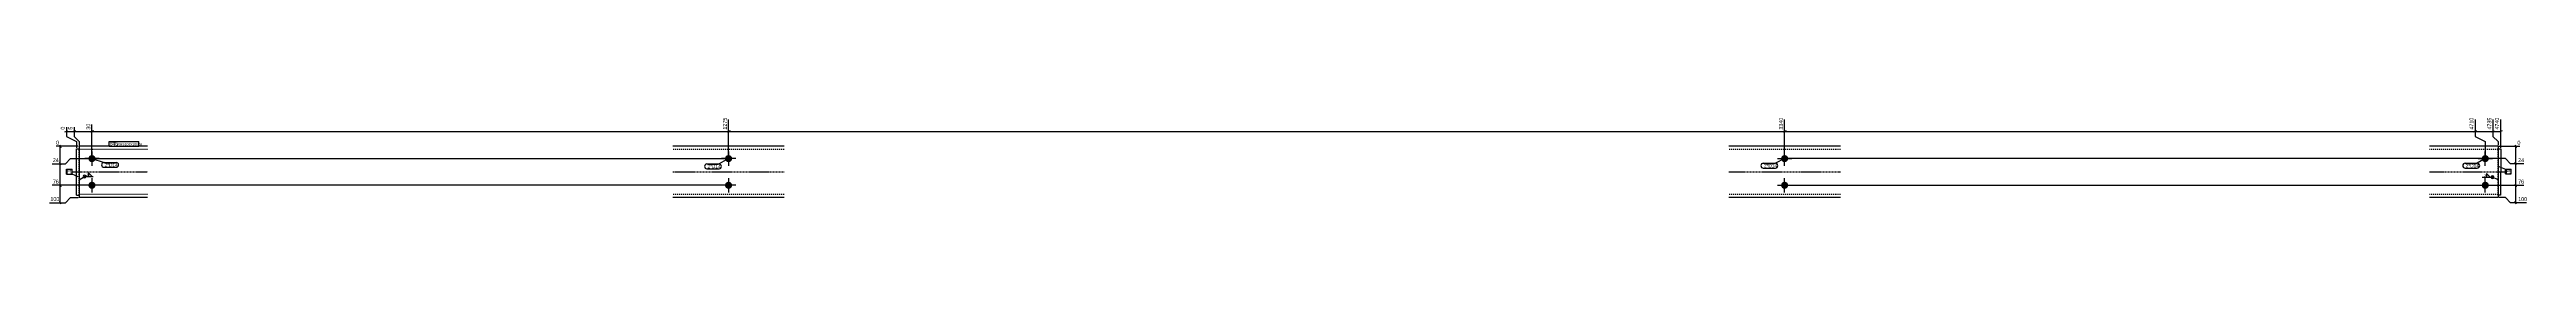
# Model space of a CAD drawing. Header units: millimetres. Extents: x 5 to 25999, y 5 to 648.
# Drawn here: x 5 to 4848, y 5 to 171 of the extents above; entities that cross this region are included whole.
import ezdxf

# ---------------------------------------------------------------- set-up
doc = ezdxf.new("R2010")
doc.units = ezdxf.units.MM
doc.linetypes.add('DXK_LINE_DOT2', pattern=[3.9198, 1.9599, -1.9599])
doc.linetypes.add('DXK_LINE_DOT3', pattern=[5.9187, 2.979, -0.9799, 0.9799, -0.9799])
for name, color, linetype in [('MÅLSÆTNING', 7, 'Continuous'), ('STÅL', 7, 'Continuous'), ('TEKST', 7, 'Continuous')]:
    doc.layers.add(name, color=color, linetype=linetype)
doc.styles.add('Arial Narrow', font='ARIALN.TTF', dxfattribs={"height": 0.2})

msp = doc.modelspace()

# ---------------------------------------------------------------- hatches: boundary and pattern name
at = {"layer": 'STÅL', "linetype": 'Continuous'}
for points in [[(87.5, 86.8, -1), (87.5, 100.8, -1)], [(1332.4, 86.8, -1), (1332.4, 100.8, -1)], [(3397.4, 100.8, -1), (3397.4, 86.8, -1)], [(4767.5, 100.8, -1), (4767.5, 86.8, -1)], [(87.5, 34.8, -1), (87.5, 48.8, -1)], [(1332.4, 34.8, -1), (1332.4, 48.8, -1)], [(3397.4, 48.8, -1), (3397.4, 34.8, -1)], [(4767.5, 48.8, -1), (4767.5, 34.8, -1)]]:
    msp.add_hatch(color=96, dxfattribs=at).paths.add_polyline_path(points)

# ---------------------------------------------------------------- linework, layer by layer
at = {"layer": 'MÅLSÆTNING', "color": 7, "linetype": 'Continuous'}
for p, q in [((34.5, 145.7), (40.5, 148.1)), ((37.5, 155.2), (37.5, 136.9)), ((55.5, 148.1), (49.5, 145.7)), ((52.5, 155.2), (52.5, 136.9)), ((52.5, 146.9), (87.5, 146.9)), ((84.5, 145.7), (90.5, 148.1)), ((87.5, 95.8), (87.5, 160.1)), ((1329.4, 145.7), (1335.4, 148.1)), ((1332.4, 95.8), (1332.4, 169.8)), ((3400.4, 148.1), (3394.4, 145.7)), ((3394.4, 145.7), (3400.4, 148.1)), ((3397.4, 95.8), (3397.4, 169.8)), ((3397.4, 95.8), (3397.4, 169.8)), ((3397.4, 146.9), (4747.5, 146.9)), ((4744.5, 145.7), (4750.5, 148.1)), ((4747.5, 169.8), (4747.5, 136.9)), ((4779.6, 145.7), (4785.6, 148.1)), ((4782.6, 169.8), (4782.6, 136.9)), ((52.5, 136.9), (62.5, 126.9)), ((62.5, 126.9), (62.5, 119.8)), ((4747.5, 136.9), (4767.5, 126.9)), ((4767.5, 126.9), (4767.5, 95.8)), ((4782.6, 136.9), (4792.6, 126.9)), ((4792.6, 126.9), (4792.6, 119.8)), ((4794.6, 117.8), (4835.2, 117.8)), ((4825.8, 120.8), (4828.2, 114.8)), ((4827, 83.8), (4827, 117.8)), ((9.7, 83.8), (35.7, 83.8)), ((26.9, 80.8), (24.5, 86.8)), ((25.7, 41.8), (25.7, 83.8)), ((35.7, 83.8), (45.7, 93.8)), ((45.7, 93.8), (1330.4, 93.8)), ((4807, 93.8), (3399.4, 93.8)), ((4807, 93.8), (3399.4, 93.8)), ((4817, 83.8), (4807, 93.8)), ((4817, 83.8), (4807, 93.8)), ((4843, 83.8), (4817, 83.8)), ((4843, 83.8), (4817, 83.8)), ((4828.2, 80.8), (4825.8, 86.8)), ((4828.2, 80.8), (4825.8, 86.8)), ((4827, 41.8), (4827, 83.8)), ((4.8, 7.8), (35.7, 7.8)), ((1330.4, 41.8), (9.7, 41.8)), ((1330.4, 41.8), (9.7, 41.8)), ((24.5, 44.8), (26.9, 38.8)), ((24.5, 44.8), (26.9, 38.8)), ((26.9, 4.8), (24.5, 10.8)), ((25.7, 7.8), (25.7, 41.8)), ((35.7, 7.8), (45.7, 17.8)), ((45.7, 17.8), (60.5, 17.8)), ((3399.4, 41.8), (4843, 41.8)), ((3399.4, 41.8), (4843, 41.8)), ((4807, 17.8), (4794.6, 17.8)), ((4817, 7.8), (4807, 17.8)), ((4847.9, 7.8), (4817, 7.8)), ((4825.8, 44.8), (4828.2, 38.8)), ((4825.8, 44.8), (4828.2, 38.8)), ((4828.2, 4.8), (4825.8, 10.8)), ((4827, 7.8), (4827, 41.8))]:
    msp.add_line(p, q, dxfattribs=at)
at = {"layer": 'STÅL', "color": 2, "linetype": 'Continuous'}
for p, q in [((57.5, 22.8), (57.5, 112.8)), ((57.5, 112.8), (62.5, 112.8)), ((196.5, 117.8), (62.5, 117.8)), ((62.5, 117.8), (62.5, 18.7)), ((1441.4, 117.8), (1223.4, 117.8)), ((3506.4, 117.8), (3288.4, 117.8)), ((4792.6, 117.8), (4658.5, 117.8)), ((4792.6, 105.8), (4792.5, 29.8)), ((4792.6, 117.8), (4792.6, 116.9)), ((4792.6, 116.9), (4792.6, 105.8)), ((4792.6, 112.8), (4797.6, 112.8)), ((4797.6, 112.8), (4797.5, 22.8)), ((57.5, 22.8), (62.5, 22.8)), ((62.5, 17.8), (62.5, 18.7)), ((196.5, 17.8), (62.5, 17.8)), ((1441.4, 17.8), (1223.4, 17.8)), ((3506.4, 17.8), (3288.4, 17.8)), ((4792.5, 17.8), (4658.5, 17.8)), ((4792.5, 29.8), (4792.5, 17.8)), ((4797.5, 22.8), (4792.5, 22.8))]:
    msp.add_line(p, q, dxfattribs=at)
at = {"layer": 'STÅL', "color": 7, "linetype": 'DXK_LINE_DOT2'}
for p, q in [((62.5, 22.8), (62.5, 112.8)), ((196.5, 111.8), (62.5, 111.8)), ((1441.4, 111.8), (1223.4, 111.8)), ((3506.4, 111.8), (3288.4, 111.8)), ((4792.6, 111.8), (4658.5, 111.8)), ((4792.5, 22.8), (4792.6, 112.8)), ((4792.6, 112.8), (4792.6, 114.3)), ((62.5, 23.8), (62.5, 24.3)), ((196.5, 23.8), (62.5, 23.8)), ((1441.4, 23.8), (1223.4, 23.8)), ((3506.4, 23.8), (3288.4, 23.8)), ((4792.5, 23.8), (4658.5, 23.8))]:
    msp.add_line(p, q, dxfattribs=at)
at = {"layer": 'STÅL', "color": 96, "linetype": 'Continuous'}
for p, q in [((87.5, 107.8), (87.5, 79.8)), ((1332.4, 107.8), (1332.4, 79.8)), ((3397.4, 79.8), (3397.4, 107.8)), ((4767.5, 79.8), (4767.5, 107.8)), ((101.5, 93.8), (73.5, 93.8)), ((87.5, 55.8), (87.5, 27.8)), ((1346.4, 93.8), (1318.4, 93.8)), ((1332.4, 55.8), (1332.4, 27.8)), ((3383.4, 93.8), (3411.4, 93.8)), ((3397.4, 27.8), (3397.4, 55.8)), ((4753.5, 93.8), (4781.5, 93.8)), ((4767.5, 27.8), (4767.5, 55.8)), ((101.5, 41.8), (73.5, 41.8)), ((1346.4, 41.8), (1318.4, 41.8)), ((3383.4, 41.8), (3411.4, 41.8)), ((4753.5, 41.8), (4781.5, 41.8))]:
    msp.add_line(p, q, dxfattribs=at)
at = {"layer": 'STÅL', "color": 7, "linetype": 'DXK_LINE_DOT3'}
for p, q in [((42.5, 67.8), (196.5, 67.8)), ((1223.4, 67.8), (1441.4, 67.8)), ((3288.4, 67.8), (3506.4, 67.8)), ((4658.5, 67.8), (4812.5, 67.8))]:
    msp.add_line(p, q, dxfattribs=at)

# ---------------------------------------------------------------- next in the draw order: wipeouts: each hides what was drawn before it
at = {"color": 0, "linetype": 'Continuous'}
for points in [[(85.9, 161.7), (74.7, 161.7), (74.7, 148.7), (85.9, 148.7)], [(4745.9, 171.4), (4734.7, 171.4), (4734.7, 148.7), (4745.9, 148.7)], [(4836.8, 119.4), (4836.8, 130.6), (4828.8, 130.6), (4828.8, 119.4)], [(22.5, 85.4), (22.5, 96.6), (9.5, 96.6), (9.5, 85.4)], [(22.5, 43.4), (22.5, 54.6), (9.5, 54.6), (9.5, 43.4)], [(4843.2, 43.4), (4843.2, 54.6), (4830.2, 54.6), (4830.2, 43.4)]]:
    msp.add_wipeout(points, dxfattribs=at).dxf.layer = 'MÅLSÆTNING'
at = {"color": 0}
for points in [[(80.1, 59.6), (80.1, 65.4), (76.2, 65.4), (76.2, 59.6)], [(3378.3, 76.5), (3378.3, 83.5), (3357, 83.5), (3357, 76.5)], [(4768.6, 58.3), (4768.6, 64.1), (4764.7, 64.1), (4764.7, 58.3)]]:
    msp.add_wipeout(points, dxfattribs=at).dxf.layer = 'TEKST'

# ---------------------------------------------------------------- next in the draw order: hatches: boundary and pattern name
at = {"layer": 'TEKST', "linetype": 'Continuous'}
for points in [[(67.5, 54.1), (62.5, 52.6), (66.2, 56.3)], [(4788.6, 55.7), (4792.5, 52.4), (4787.5, 53.5)]]:
    msp.add_hatch(color=3, dxfattribs=at).paths.add_polyline_path(points)

# ---------------------------------------------------------------- next in the draw order: linework, layer by layer
at = {"layer": 'MÅLSÆTNING', "color": 7, "linetype": 'Continuous'}
for p, q in [((37.5, 146.9), (52.5, 146.9)), ((55.5, 148.1), (49.5, 145.7)), ((52.5, 155.2), (52.5, 136.9)), ((90.5, 148.1), (84.5, 145.7)), ((87.5, 95.8), (87.5, 160.1)), ((87.5, 146.9), (1332.4, 146.9)), ((4750.5, 148.1), (4744.5, 145.7)), ((4747.5, 169.8), (4747.5, 136.9)), ((4747.5, 146.9), (4782.6, 146.9)), ((60.5, 117.8), (17.5, 117.8)), ((24.5, 120.8), (26.9, 114.8)), ((25.7, 83.8), (25.7, 117.8)), ((37.5, 136.9), (57.5, 126.9)), ((52.5, 136.9), (62.5, 126.9)), ((57.5, 126.9), (57.5, 114.8)), ((62.5, 126.9), (62.5, 119.8)), ((4747.5, 136.9), (4767.5, 126.9)), ((4767.5, 126.9), (4767.5, 95.8)), ((9.7, 83.8), (35.7, 83.8)), ((26.9, 80.8), (24.5, 86.8)), ((35.7, 83.8), (45.7, 93.8)), ((45.7, 93.8), (1330.4, 93.8))]:
    msp.add_line(p, q, dxfattribs=at)
at = {"layer": 'TEKST', "color": 3, "linetype": 'Continuous'}
for p, q in [((62.5, 52.6), (73.1, 59)), ((73.1, 59), (89.7, 59)), ((88.2, 59), (81.1, 66.1)), ((81.1, 66.1), (81.1, 59)), ((81.1, 59), (88.2, 59)), ((4761.6, 57.7), (4781.7, 57.7)), ((4776.8, 57.7), (4769.6, 64.8)), ((4769.6, 64.8), (4769.6, 57.7)), ((4769.6, 57.7), (4776.8, 57.7)), ((4792.5, 52.4), (4781.7, 57.7))]:
    msp.add_line(p, q, dxfattribs=at)
for centre, start, end in [((73.1, 59), 90, 270), ((73.1, 59), 270, 90), ((4781.7, 57.7), 90, 270), ((4781.7, 57.7), 270, 90)]:
    msp.add_arc(centre, 2.5, start, end, dxfattribs=at)

# ---------------------------------------------------------------- next in the draw order: texts
at = {"layer": 'MÅLSÆTNING', "color": 3, "linetype": 'Continuous', "style": 'Arial Narrow'}
for s, p in [('30', (84.3, 150.3)), ('4710', (4744.3, 150.3))]:
    msp.add_text(s, height=7.64, rotation=90.0002, dxfattribs=at).set_placement(p)
for s, p in [('0', (4830.4, 121)), ('24', (11.1, 87)), ('76', (11.1, 45)), ('76', (4831.8, 45))]:
    msp.add_text(s, height=7.64, dxfattribs=at).set_placement(p)
at = {"layer": 'TEKST', "color": 3, "style": 'Arial Narrow'}
for p in [(76.6, 60), (4765.1, 58.7)]:
    msp.add_text('3', height=4.77, dxfattribs=at).set_placement(p)

# ---------------------------------------------------------------- next in the draw order: wipeouts: each hides what was drawn before it
at = {"color": 0, "linetype": 'Continuous'}
for points in [[(4843.2, 85.4), (4843.2, 96.6), (4830.2, 96.6), (4830.2, 85.4)], [(22.5, 9.4), (22.5, 20.6), (4.7, 20.6), (4.7, 9.4)], [(4848, 9.4), (4848, 20.6), (4830.2, 20.6), (4830.2, 9.4)]]:
    msp.add_wipeout(points, dxfattribs=at).dxf.layer = 'MÅLSÆTNING'
at = {"color": 0}
msp.add_wipeout([(3378.3, 76.5), (3378.3, 83.5), (3357, 83.5), (3357, 76.5)], dxfattribs=at).dxf.layer = 'TEKST'

# ---------------------------------------------------------------- next in the draw order: linework, layer by layer
at = {"layer": 'TEKST', "color": 7, "linetype": 'Continuous'}
for p, q in [((3355.8, 84.7), (3379.5, 84.7)), ((3355.8, 75.3), (3379.5, 75.3)), ((3397.4, 93.8), (3379.5, 84.7))]:
    msp.add_line(p, q, dxfattribs=at)
for centre, start, end in [((3355.8, 80), 90, 270), ((3379.5, 80), 270, 90)]:
    msp.add_arc(centre, 4.7, start, end, dxfattribs=at)

# ---------------------------------------------------------------- next in the draw order: texts
at = {"layer": 'MÅLSÆTNING', "color": 3, "linetype": 'Continuous', "style": 'Arial Narrow'}
for s, p in [('24', (4831.8, 87)), ('100', (6.3, 11)), ('100', (4831.8, 11))]:
    msp.add_text(s, height=7.64, dxfattribs=at).set_placement(p)
at = {"layer": 'TEKST', "color": 3, "style": 'Arial Narrow'}
msp.add_text('2*D14', height=6.68, dxfattribs=at).set_placement((3357, 76.5))

# ---------------------------------------------------------------- next in the draw order: wipeouts: each hides what was drawn before it
at = {"color": 0, "linetype": 'Continuous'}
for points in [[(50.9, 156.8), (39.7, 156.8), (39.7, 148.7), (50.9, 148.7)], [(1330.8, 171.4), (1319.6, 171.4), (1319.6, 148.7), (1330.8, 148.7)], [(4781, 171.4), (4769.8, 171.4), (4769.8, 148.7), (4781, 148.7)]]:
    msp.add_wipeout(points, dxfattribs=at).dxf.layer = 'MÅLSÆTNING'
at = {"color": 0}
for points in [[(135.5, 119.2), (135.5, 126.2), (122.7, 126.2), (122.7, 119.2)], [(47.6, 64.7), (47.6, 71.7), (38.7, 71.7), (38.7, 64.7)], [(133.7, 78), (133.7, 85), (112.4, 85), (112.4, 78)], [(4750.7, 76.5), (4750.7, 83.5), (4729.4, 83.5), (4729.4, 76.5)]]:
    msp.add_wipeout(points, dxfattribs=at).dxf.layer = 'TEKST'

# ---------------------------------------------------------------- next in the draw order: linework, layer by layer
at = {"layer": 'MÅLSÆTNING', "color": 7, "linetype": 'Continuous'}
for p, q in [((1335.4, 148.1), (1329.4, 145.7)), ((1332.4, 95.8), (1332.4, 169.8)), ((1332.4, 146.9), (3397.4, 146.9)), ((4779.6, 145.7), (4785.6, 148.1)), ((4782.6, 169.8), (4782.6, 136.9)), ((4782.6, 146.9), (4797.6, 146.9)), ((4800.6, 148.1), (4794.6, 145.7)), ((4797.6, 114.8), (4797.6, 169.8)), ((4782.6, 136.9), (4792.6, 126.9)), ((4792.6, 126.9), (4792.6, 119.8))]:
    msp.add_line(p, q, dxfattribs=at)

# ---------------------------------------------------------------- next in the draw order: texts
at = {"layer": 'MÅLSÆTNING', "color": 3, "linetype": 'Continuous', "style": 'Arial Narrow'}
for s, p in [('1275', (1329.2, 150.3)), ('4735', (4779.4, 150.3))]:
    msp.add_text(s, height=7.64, rotation=90.0002, dxfattribs=at).set_placement(p)

# ---------------------------------------------------------------- next in the draw order: wipeouts: each hides what was drawn before it
at = {"color": 0, "linetype": 'Continuous'}
msp.add_wipeout([(35.9, 156.8), (24.7, 156.8), (24.7, 148.7), (35.9, 148.7)], dxfattribs=at).dxf.layer = 'MÅLSÆTNING'
at = {"color": 0}
for points in [[(135.5, 119.2), (135.5, 126.2), (122.7, 126.2), (122.7, 119.2)], [(47.6, 64.7), (47.6, 71.7), (38.7, 71.7), (38.7, 64.7)], [(133.7, 78), (133.7, 85), (112.4, 85), (112.4, 78)], [(4750.7, 76.5), (4750.7, 83.5), (4729.4, 83.5), (4729.4, 76.5)], [(4817.1, 65.2), (4817.1, 72.2), (4808.2, 72.2), (4808.2, 65.2)]]:
    msp.add_wipeout(points, dxfattribs=at).dxf.layer = 'TEKST'

# ---------------------------------------------------------------- next in the draw order: linework, layer by layer
at = {"layer": 'TEKST', "color": 7, "linetype": 'Continuous'}
for p, q in [((37.5, 72.9), (48.8, 72.9)), ((37.5, 63.5), (37.5, 72.9)), ((37.5, 63.5), (48.8, 63.5)), ((48.8, 63.5), (48.8, 72.9)), ((60.5, 58.3), (48.8, 63.5)), ((87.5, 93.8), (111.2, 86.2)), ((111.2, 86.2), (134.9, 86.2)), ((111.2, 76.8), (134.9, 76.8)), ((4728.2, 84.7), (4751.9, 84.7)), ((4728.2, 75.3), (4751.9, 75.3)), ((4767.5, 93.8), (4751.9, 84.7))]:
    msp.add_line(p, q, dxfattribs=at)
for centre, start, end in [((111.2, 81.5), 90, 270), ((134.9, 81.5), 270, 90), ((4728.2, 80), 90, 270), ((4751.9, 80), 270, 90)]:
    msp.add_arc(centre, 4.7, start, end, dxfattribs=at)

# ---------------------------------------------------------------- next in the draw order: texts
at = {"layer": 'MÅLSÆTNING', "color": 3, "linetype": 'Continuous', "style": 'Arial Narrow'}
for s, p in [('0', (34.3, 150.3)), ('5', (49.3, 150.3))]:
    msp.add_text(s, height=7.64, rotation=90.0002, dxfattribs=at).set_placement(p)
at = {"layer": 'TEKST', "color": 3, "style": 'Arial Narrow'}
for s, p in [('F9', (38.7, 64.7)), ('2*D14', (112.4, 78)), ('2*D14', (4729.4, 76.5))]:
    msp.add_text(s, height=6.68, dxfattribs=at).set_placement(p)

# ---------------------------------------------------------------- next in the draw order: wipeouts: each hides what was drawn before it
at = {"color": 0, "linetype": 'Continuous'}
for points in [[(3395.8, 171.4), (3384.6, 171.4), (3384.6, 148.7), (3395.8, 148.7)], [(4796, 171.4), (4784.8, 171.4), (4784.8, 148.7), (4796, 148.7)]]:
    msp.add_wipeout(points, dxfattribs=at).dxf.layer = 'MÅLSÆTNING'
at = {"color": 0}
for points in [[(177.8, 119.2), (177.8, 124.2), (137.6, 124.2), (137.6, 119.2)], [(1312.7, 75.1), (1312.7, 82.1), (1291.3, 82.1), (1291.3, 75.1)], [(4817.1, 65.2), (4817.1, 72.2), (4808.2, 72.2), (4808.2, 65.2)]]:
    msp.add_wipeout(points, dxfattribs=at).dxf.layer = 'TEKST'

# ---------------------------------------------------------------- next in the draw order: linework, layer by layer
at = {"layer": 'TEKST', "color": 7, "linetype": 'Continuous'}
for p, q in [((4794.3, 78.5), (4807, 73.4)), ((4807, 73.4), (4818.3, 73.4)), ((4807, 64), (4807, 73.4)), ((4807, 64), (4818.3, 64)), ((4818.3, 64), (4818.3, 73.4))]:
    msp.add_line(p, q, dxfattribs=at)

# ---------------------------------------------------------------- next in the draw order: texts
at = {"layer": 'MÅLSÆTNING', "color": 3, "linetype": 'Continuous', "style": 'Arial Narrow'}
for s, p in [('3340', (3394.2, 150.3)), ('4740', (4794.4, 150.3))]:
    msp.add_text(s, height=7.64, rotation=90.0002, dxfattribs=at).set_placement(p)
at = {"layer": 'TEKST', "color": 3, "style": 'Arial Narrow'}
msp.add_text('F9', height=6.68, dxfattribs=at).set_placement((4808.2, 65.2))

# ---------------------------------------------------------------- next in the draw order: wipeouts: each hides what was drawn before it
at = {"color": 0, "linetype": 'Continuous'}
msp.add_wipeout([(23.9, 119.4), (23.9, 130.6), (15.9, 130.6), (15.9, 119.4)], dxfattribs=at).dxf.layer = 'MÅLSÆTNING'
at = {"color": 0}
for points in [[(177.8, 119.2), (177.8, 124.2), (137.6, 124.2), (137.6, 119.2)], [(1312.7, 75.1), (1312.7, 82.1), (1291.3, 82.1), (1291.3, 75.1)]]:
    msp.add_wipeout(points, dxfattribs=at).dxf.layer = 'TEKST'

# ---------------------------------------------------------------- next in the draw order: linework, layer by layer
at = {"layer": 'TEKST', "color": 7, "linetype": 'Continuous'}
for p, q in [((121.5, 127.4), (179, 127.4)), ((121.5, 118), (121.5, 127.4)), ((121.5, 118), (179, 118)), ((179, 118), (179, 127.4)), ((1290.1, 83.3), (1313.9, 83.3)), ((1290.1, 73.9), (1313.9, 73.9)), ((1332.4, 93.8), (1313.9, 83.3))]:
    msp.add_line(p, q, dxfattribs=at)
for centre, start, end in [((1290.1, 78.6), 90, 270), ((1313.9, 78.6), 270, 90)]:
    msp.add_arc(centre, 4.7, start, end, dxfattribs=at)

# ---------------------------------------------------------------- next in the draw order: texts
at = {"layer": 'MÅLSÆTNING', "color": 3, "linetype": 'Continuous', "style": 'Arial Narrow'}
msp.add_text('0', height=7.64, dxfattribs=at).set_placement((17.5, 121))
at = {"layer": 'TEKST', "color": 3, "style": 'Arial Narrow'}
for s, height, p in [('p46', 6.68, (122.7, 119.2)), ('RHS100X100X6', 4.772, (137.6, 119.2)), ('2*D14', 6.68, (1291.3, 75.1))]:
    msp.add_text(s, height=height, dxfattribs=at).set_placement(p)

doc.saveas('drawing.dxf')
